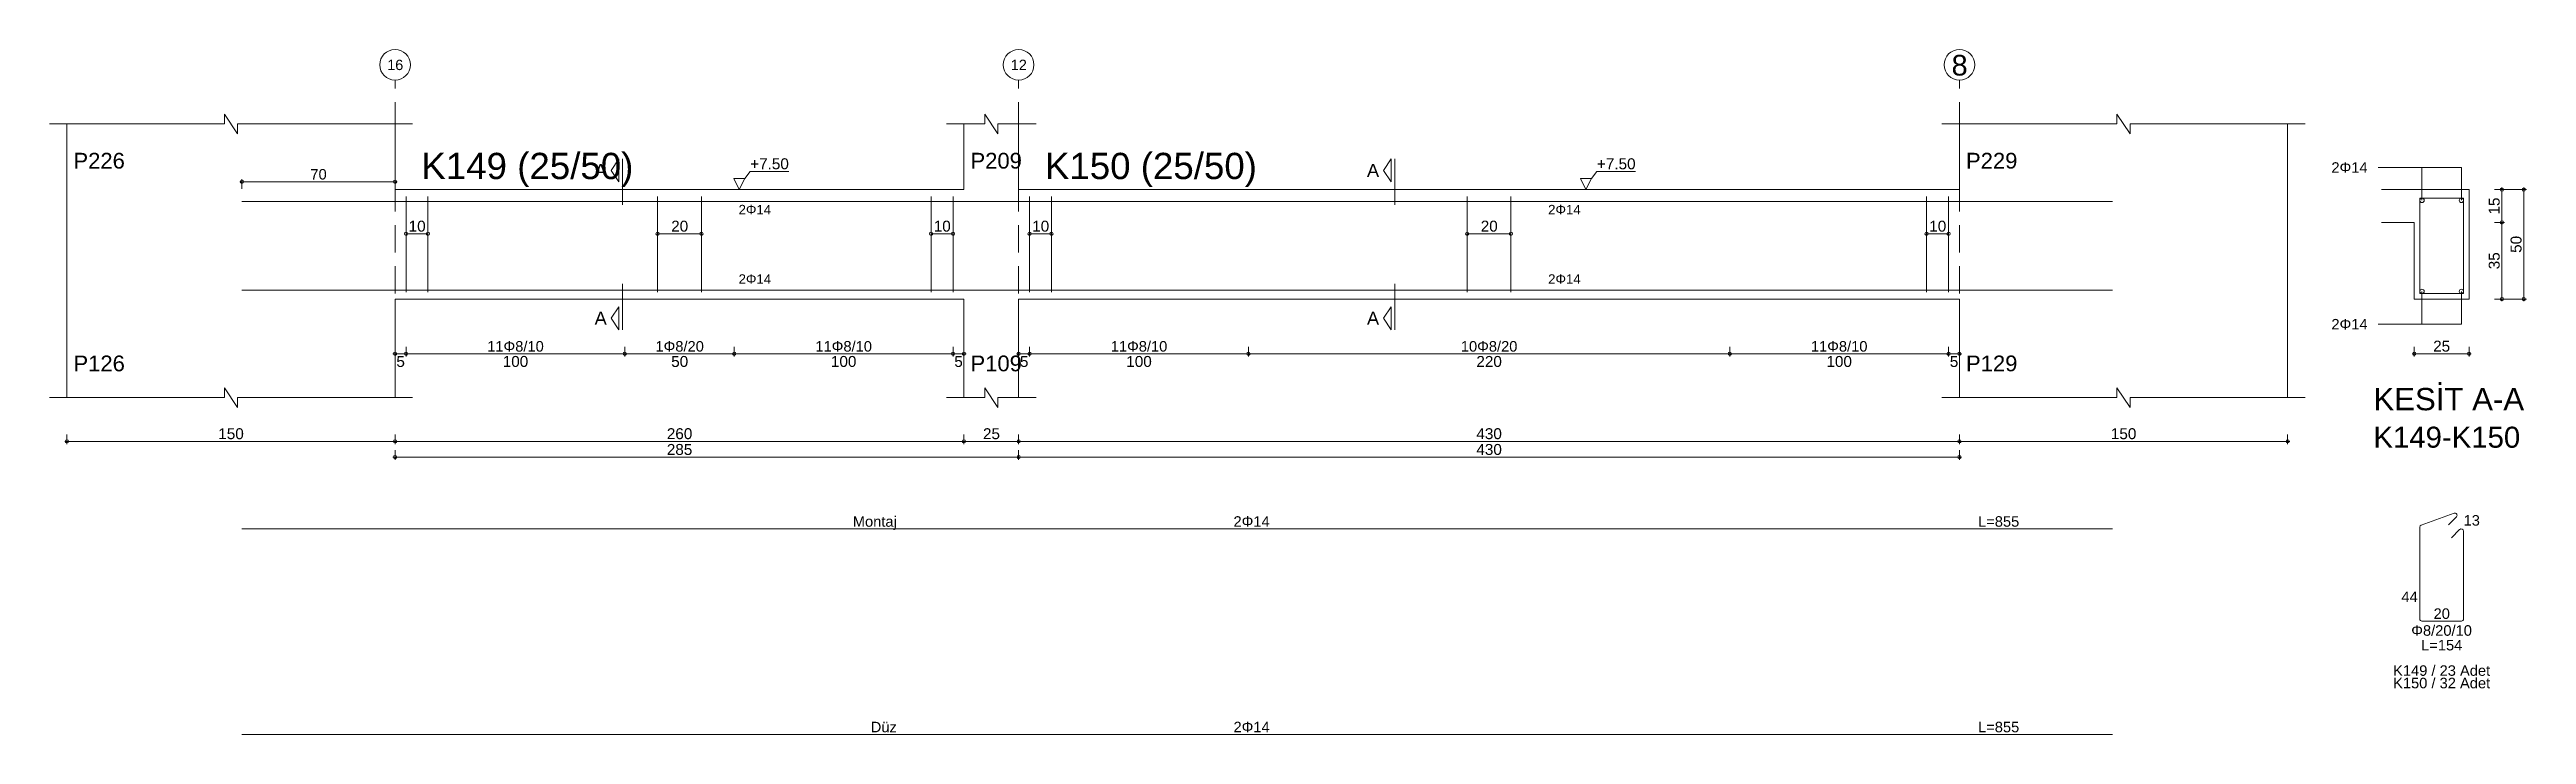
# Model space of a CAD drawing. Header units: millimetres. Extents: x 23801 to 80069, y 9628 to 14137.
# Drawn here: x 53088 to 54786, y 10860 to 11330 of the extents above; entities that cross this region are included whole.
import ezdxf

# ---------------------------------------------------------------- set-up
doc = ezdxf.new("R2010")
doc.units = ezdxf.units.MM
doc.linetypes.add('DASHDOT2', pattern=[12.7, 6.35, -3.175, 0, -3.175])
doc.linetypes.add('DASHED4', pattern=[18.75, 12.5, -6.25])
doc.layers.add('aks', color=251, linetype='DASHDOT2', lineweight=35)
for name, color, linetype in [('Donatı Topl. Uzun. Yazısı', 7, 'Continuous'), ('Donatı Uz. Yazısı', 7, 'Continuous'), ('Donatı Yazısı', 7, 'Continuous'), ('Donatı Çizgisi', 7, 'Continuous'), ('Kiriş', 7, 'Continuous'), ('Standart', 7, 'Continuous'), ('Ölçülendirme', 7, 'Continuous')]:
    doc.layers.add(name, color=color, linetype=linetype)
doc.styles.add('arial_1_18', font='arial.ttf', dxfattribs={"height": 0.2})

# ---------------------------------------------------------------- blocks, each defined once
blk = doc.blocks.new('IDE475Entity7413')
at = {"layer": 'aks', "color": 30, "linetype": 'DASHED4', "lineweight": 5}
for points in [[(22976.4, 2001.7), (22976.4, 2136.7)], [(23261.4, 2001.7), (23261.4, 2136.7)], [(23691.4, 2001.7), (23691.4, 2136.7)]]:
    blk.add_lwpolyline(points, dxfattribs=at)
at = {"layer": 'aks', "color": 1, "linetype": 'Continuous', "lineweight": 5}
for centre in [(22976.4, 2143.7), (23261.4, 2143.7), (23691.4, 2143.7)]:
    blk.add_circle(centre, 7, dxfattribs=at)
at = {"layer": 'Donatı Çizgisi', "color": 5, "linetype": 'Continuous', "lineweight": 5}
for points in [[(22981.4, 2039.9), (22981.4, 2083.5)], [(22991.4, 2039.9), (22991.4, 2083.5)], [(23096.4, 2039.9), (23096.4, 2083.5)], [(23116.4, 2039.9), (23116.4, 2083.5)], [(23221.4, 2039.9), (23221.4, 2083.5)], [(23231.4, 2039.9), (23231.4, 2083.5)], [(23266.4, 2039.9), (23266.4, 2083.5)], [(23276.4, 2039.9), (23276.4, 2083.5)], [(23466.4, 2039.9), (23466.4, 2083.5)], [(23486.4, 2039.9), (23486.4, 2083.5)], [(23676.4, 2039.9), (23676.4, 2083.5)], [(23686.4, 2039.9), (23686.4, 2083.5)], [(22906.4, 2081.3), (23761.4, 2081.3)], [(23901.8, 2039.2), (23901.8, 2082.8)], [(23901.8, 2082.8), (23921.8, 2082.8)], [(23921.8, 2039.2), (23921.8, 2082.8)], [(22906.4, 2040.7), (23761.4, 2040.7)], [(23901.8, 2039.2), (23921.8, 2039.2)], [(23902.5, 1933.4), (23917.5, 1938.9)], [(23914.9, 1933.6), (23918.5, 1937.2)], [(22906.4, 1931.7), (23761.4, 1931.7)], [(23901.8, 1890.6), (23901.8, 1932.5)], [(23916.3, 1927.7), (23920, 1931.5)], [(23921.8, 1890.6), (23921.8, 1930.7)], [(23902.8, 1889.6), (23920.8, 1889.6)], [(22906.4, 1837.8), (23761.4, 1837.8)]]:
    blk.add_lwpolyline(points, dxfattribs=at)
for centre in [(23902.8, 2081.8), (23920.8, 2081.8), (23902.8, 2040.2), (23920.8, 2040.2)]:
    blk.add_circle(centre, 1, dxfattribs=at)
for centre, start, end in [((23917.8, 1937.9), 315, 110), ((23902.8, 1932.5), 110, 180), ((23920.8, 1930.7), 0, 135), ((23902.8, 1890.6), 180, 270), ((23920.8, 1890.6), 270, 0)]:
    blk.add_arc(centre, 1.02, start, end, dxfattribs=at)
at = {"layer": 'Kiriş', "color": 1, "linetype": 'Continuous', "lineweight": 5}
for points in [[(22898.4, 2116.7), (22898.4, 2121.2)], [(22904.4, 2112.2), (22898.4, 2121.2)], [(23245.9, 2116.7), (23245.9, 2121.2)], [(23251.9, 2112.2), (23245.9, 2121.2)], [(23763.4, 2116.7), (23763.4, 2121.2)], [(23769.4, 2112.2), (23763.4, 2121.2)], [(22818.4, 2116.7), (22898.4, 2116.7)], [(22826.4, 1991.7), (22826.4, 2116.7)], [(22904.4, 2112.2), (22904.4, 2116.7)], [(22904.4, 2116.7), (22984.4, 2116.7)], [(22976.4, 2086.7), (22976.4, 2116.7)], [(23228.4, 2116.7), (23245.9, 2116.7)], [(23236.4, 2086.7), (23236.4, 2116.7)], [(23251.9, 2116.7), (23269.4, 2116.7)], [(23251.9, 2112.2), (23251.9, 2116.7)], [(23261.4, 2086.7), (23261.4, 2116.7)], [(23683.4, 2116.7), (23763.4, 2116.7)], [(23691.4, 2086.7), (23691.4, 2116.7)], [(23769.4, 2116.7), (23849.4, 2116.7)], [(23769.4, 2112.2), (23769.4, 2116.7)], [(23841.4, 1991.7), (23841.4, 2116.7)], [(22976.4, 2086.7), (23236.4, 2086.7)], [(23261.4, 2086.7), (23691.4, 2086.7)], [(23884.3, 2086.7), (23924.3, 2086.7)], [(23924.3, 2036.7), (23924.3, 2086.7)], [(23884.3, 2071.7), (23899.3, 2071.7)], [(23899.3, 2036.7), (23899.3, 2071.7)], [(22976.4, 2036.7), (23236.4, 2036.7)], [(22976.4, 1991.7), (22976.4, 2036.7)], [(23236.4, 1991.7), (23236.4, 2036.7)], [(23261.4, 2036.7), (23691.4, 2036.7)], [(23261.4, 1991.7), (23261.4, 2036.7)], [(23691.4, 1991.7), (23691.4, 2036.7)], [(23899.3, 2036.7), (23924.3, 2036.7)], [(22904.4, 1987.2), (22898.4, 1996.2)], [(22898.4, 1991.7), (22898.4, 1996.2)], [(23251.9, 1987.2), (23245.9, 1996.2)], [(23245.9, 1991.7), (23245.9, 1996.2)], [(23769.4, 1987.2), (23763.4, 1996.2)], [(23763.4, 1991.7), (23763.4, 1996.2)], [(22818.4, 1991.7), (22898.4, 1991.7)], [(22904.4, 1991.7), (22984.4, 1991.7)], [(22904.4, 1987.2), (22904.4, 1991.7)], [(23228.4, 1991.7), (23245.9, 1991.7)], [(23251.9, 1991.7), (23269.4, 1991.7)], [(23251.9, 1987.2), (23251.9, 1991.7)], [(23683.4, 1991.7), (23763.4, 1991.7)], [(23769.4, 1991.7), (23849.4, 1991.7)], [(23769.4, 1987.2), (23769.4, 1991.7)]]:
    blk.add_lwpolyline(points, dxfattribs=at)
at = {"layer": 'Ölçülendirme', "color": 1, "linetype": 'Continuous', "lineweight": 5}
for points in [[(23075.2, 2095.4), (23078.7, 2100.7)], [(23078.7, 2090.2), (23075.2, 2095.4)], [(23078.7, 2090.2), (23078.7, 2100.7)], [(23080.4, 2079.7), (23080.4, 2100.7)], [(23136.2, 2091.7), (23138.7, 2095)], [(23138.7, 2095), (23156.4, 2095)], [(23428.2, 2095.4), (23431.7, 2100.7)], [(23431.7, 2090.2), (23428.2, 2095.4)], [(23431.7, 2090.2), (23431.7, 2100.7)], [(23433.4, 2079.7), (23433.4, 2100.7)], [(23523.2, 2091.7), (23525.7, 2095)], [(23525.7, 2095), (23543.4, 2095)], [(23882.8, 2096.8), (23920.8, 2096.8)], [(23902.8, 2081.8), (23902.8, 2096.8)], [(23920.8, 2081.8), (23920.8, 2096.8)], [(22905.4, 2090.3), (22977.4, 2090.3)], [(22906.4, 2087), (22906.4, 2091.5)], [(22976.4, 2087), (22976.4, 2091.5)], [(23133.7, 2086.7), (23131.2, 2091.7)], [(23131.2, 2091.7), (23136.2, 2091.7)], [(23136.2, 2091.7), (23133.7, 2086.7)], [(23133.7, 2086.7), (23133.7, 2086.7)], [(23520.7, 2086.7), (23518.2, 2091.7)], [(23518.2, 2091.7), (23523.2, 2091.7)], [(23523.2, 2091.7), (23520.7, 2086.7)], [(23520.7, 2086.7), (23520.7, 2086.7)], [(23936, 2086.7), (23950.5, 2086.7)], [(23939.3, 2035.7), (23939.3, 2087.7)], [(23949.3, 2035.7), (23949.3, 2087.7)], [(22981.4, 2066.5), (22991.4, 2066.5)], [(23096.4, 2066.5), (23116.4, 2066.5)], [(23221.4, 2066.5), (23231.4, 2066.5)], [(23266.4, 2066.5), (23276.4, 2066.5)], [(23466.4, 2066.5), (23486.4, 2066.5)], [(23676.4, 2066.5), (23686.4, 2066.5)], [(23936, 2071.7), (23940.5, 2071.7)], [(23080.4, 2022.7), (23080.4, 2043.7)], [(23433.4, 2022.7), (23433.4, 2043.7)], [(23902.8, 2025.2), (23902.8, 2040.2)], [(23920.8, 2025.2), (23920.8, 2040.2)], [(23075.2, 2027.9), (23078.7, 2033.2)], [(23078.7, 2022.7), (23075.2, 2027.9)], [(23078.7, 2022.7), (23078.7, 2033.2)], [(23428.2, 2027.9), (23431.7, 2033.2)], [(23431.7, 2022.7), (23428.2, 2027.9)], [(23431.7, 2022.7), (23431.7, 2033.2)], [(23936, 2036.7), (23950.5, 2036.7)], [(23882.8, 2025.2), (23920.8, 2025.2)], [(22975.4, 2011.7), (23237.4, 2011.7)], [(22976.4, 2010.4), (22976.4, 2014.9)], [(22981.4, 2010.4), (22981.4, 2014.9)], [(23081.4, 2010.4), (23081.4, 2014.9)], [(23131.4, 2010.4), (23131.4, 2014.9)], [(23231.4, 2010.4), (23231.4, 2014.9)], [(23236.4, 2010.4), (23236.4, 2014.9)], [(23260.4, 2011.7), (23692.4, 2011.7)], [(23261.4, 2010.4), (23261.4, 2014.9)], [(23266.4, 2010.4), (23266.4, 2014.9)], [(23366.4, 2010.4), (23366.4, 2014.9)], [(23586.4, 2010.4), (23586.4, 2014.9)], [(23686.4, 2010.4), (23686.4, 2014.9)], [(23691.4, 2010.4), (23691.4, 2014.9)], [(23898.3, 2011.7), (23925.3, 2011.7)], [(23899.3, 2010.4), (23899.3, 2014.9)], [(23924.3, 2010.4), (23924.3, 2014.9)], [(22825.4, 1971.7), (23842.4, 1971.7)], [(22826.4, 1970.4), (22826.4, 1974.9)], [(22976.4, 1970.4), (22976.4, 1974.9)], [(23236.4, 1970.4), (23236.4, 1974.9)], [(23261.4, 1970.4), (23261.4, 1974.9)], [(23691.4, 1970.4), (23691.4, 1974.9)], [(23841.4, 1970.4), (23841.4, 1974.9)], [(22975.4, 1964.5), (23692.4, 1964.5)], [(22976.4, 1963.2), (22976.4, 1967.7)], [(23261.4, 1963.2), (23261.4, 1967.7)], [(23691.4, 1963.2), (23691.4, 1967.7)]]:
    blk.add_lwpolyline(points, dxfattribs=at)
for centre in [(22906.4, 2090.3), (22976.4, 2090.3), (23939.3, 2086.7), (23949.3, 2086.7), (23939.3, 2071.7), (22981.4, 2066.5), (22991.4, 2066.5), (23096.4, 2066.5), (23116.4, 2066.5), (23221.4, 2066.5), (23231.4, 2066.5), (23266.4, 2066.5), (23276.4, 2066.5), (23466.4, 2066.5), (23486.4, 2066.5), (23676.4, 2066.5), (23686.4, 2066.5), (23939.3, 2036.7), (23949.3, 2036.7), (22976.4, 2011.7), (22981.4, 2011.7), (22981.4, 2011.7), (23081.4, 2011.7), (23081.4, 2011.7), (23131.4, 2011.7), (23131.4, 2011.7), (23231.4, 2011.7), (23231.4, 2011.7), (23236.4, 2011.7), (23261.4, 2011.7), (23266.4, 2011.7), (23266.4, 2011.7), (23366.4, 2011.7), (23366.4, 2011.7), (23586.4, 2011.7), (23586.4, 2011.7), (23686.4, 2011.7), (23686.4, 2011.7), (23691.4, 2011.7), (23899.3, 2011.7), (23924.3, 2011.7), (22826.4, 1971.7), (22976.4, 1971.7), (22976.4, 1971.7), (23236.4, 1971.7), (23236.4, 1971.7), (23261.4, 1971.7), (23261.4, 1971.7), (23691.4, 1971.7), (23691.4, 1971.7), (23841.4, 1971.7), (22976.4, 1964.5), (23261.4, 1964.5), (23261.4, 1964.5), (23691.4, 1964.5)]:
    blk.add_circle(centre, 0.75, dxfattribs=at)
at = {"layer": 'aks', "color": 1, "linetype": 'Continuous', "lineweight": 5, "style": 'arial_1_18'}
for s, height, p in [('16', 4.73, (22972.8, 2141.3)), ('12', 4.73, (23257.8, 2141.3)), ('8', 9.45, (23687.8, 2138.8))]:
    blk.add_text(s, height=height, dxfattribs=at).set_placement(p)
at = {"layer": 'Donatı Topl. Uzun. Yazısı', "color": 1, "linetype": 'Continuous', "lineweight": 5, "style": 'arial_1_18'}
for s, p in [('L=855', (23699.9, 1932.7)), ('L=154', (23902.4, 1876.2)), ('L=855', (23699.9, 1838.8))]:
    blk.add_text(s, height=4.8, dxfattribs=at).set_placement(p)
at = {"layer": 'Donatı Uz. Yazısı', "color": 1, "linetype": 'Continuous', "lineweight": 5, "style": 'arial_1_18'}
for s, p in [('13', (23921.8, 1933.2)), ('44', (23893.4, 1898.3)), ('20', (23908.1, 1890.6))]:
    blk.add_text(s, height=4.8, dxfattribs=at).set_placement(p)
at = {"layer": 'Donatı Yazısı', "color": 5, "linetype": 'Continuous', "lineweight": 5, "style": 'arial_1_18'}
for s, p in [('2Φ14', (23861.4, 2094.4)), ('2Φ14', (23861.4, 2022.8)), ('2Φ14', (23359.6, 1932.7)), ('Φ8/20/10', (23897.9, 1882.9)), ('K149 / 23 Adet', (23889.6, 1864.6)), ('K150 / 32 Adet', (23889.6, 1858.9)), ('2Φ14', (23359.6, 1838.8))]:
    blk.add_text(s, height=4.8, dxfattribs=at).set_placement(p)
for p in [(23133.4, 2075.4), (23503.4, 2075.4), (23133.4, 2043.7), (23503.4, 2043.7)]:
    blk.add_text('2Φ14', height=4.32, rotation=360, dxfattribs=at).set_placement(p)
at = {"layer": 'Donatı Yazısı', "color": 1, "linetype": 'Continuous', "lineweight": 5, "style": 'arial_1_18'}
for s, p in [('Montaj', (23185.6, 1932.7)), ('Düz', (23193.8, 1838.8))]:
    blk.add_text(s, height=4.8, dxfattribs=at).set_placement(p)
at = {"layer": 'Kiriş', "color": 1, "linetype": 'Continuous', "lineweight": 5, "style": 'arial_1_18'}
for s, height, p in [('P226', 7.2, (22829.4, 2096.3)), ('K149 (25/50)', 12, (22988.4, 2091.5)), ('P209', 7.2, (23239.4, 2096.3)), ('K150 (25/50)', 12, (23273.4, 2091.5)), ('P229', 7.2, (23694.4, 2096.3)), ('P126', 7.2, (22829.4, 2003.7)), ('P109', 7.2, (23239.4, 2003.7)), ('P129', 7.2, (23694.4, 2003.7)), ('KESİT A-A', 10.2, (23880.6, 1985.9)), ('K149-K150', 9.6, (23880.6, 1968.8))]:
    blk.add_text(s, height=height, dxfattribs=at).set_placement(p)
at = {"layer": 'Ölçülendirme', "color": 1, "linetype": 'Continuous', "lineweight": 5, "style": 'arial_1_18'}
for s, height, p in [('70', 4.8, (22937.7, 2091.3)), ('A', 5.95, (23067.6, 2092.5)), ('+7.50', 5, (23138.7, 2096)), ('A', 5.95, (23420.6, 2092.5)), ('+7.50', 5, (23525.7, 2096)), ('A', 5.95, (23067.6, 2025)), ('A', 5.95, (23420.6, 2025)), ('25', 5, (23907.9, 2012.7)), ('5', 5, (22977, 2005.7)), ('100', 5, (23025.6, 2005.7)), ('50', 5, (23102.6, 2005.7)), ('100', 5, (23175.6, 2005.7)), ('5', 5, (23232, 2005.7)), ('5', 5, (23262, 2005.7)), ('100', 5, (23310.6, 2005.7)), ('220', 5, (23470.6, 2005.7)), ('100', 5, (23630.6, 2005.7)), ('5', 5, (23687, 2005.7)), ('150', 5, (22895.6, 1972.7)), ('260', 5, (23100.6, 1972.7)), ('285', 5, (23100.6, 1965.5)), ('25', 5, (23245.1, 1972.7)), ('430', 5, (23470.6, 1972.7)), ('430', 5, (23470.6, 1965.5)), ('150', 5, (23760.6, 1972.7))]:
    blk.add_text(s, height=height, dxfattribs=at).set_placement(p)
for s, rotation, p in [('10', 360, (22982.6, 2067.5)), ('20', 360, (23102.6, 2067.5)), ('10', 360, (23222.6, 2067.5)), ('10', 360, (23267.6, 2067.5)), ('20', 360, (23472.6, 2067.5)), ('10', 360, (23677.6, 2067.5)), ('15', 90, (23938.3, 2075.3)), ('50', 90, (23948.3, 2057.8)), ('35', 90, (23938.3, 2050.3))]:
    blk.add_text(s, height=5, rotation=rotation, dxfattribs=at).set_placement(p)
at = {"layer": 'Ölçülendirme', "color": 5, "linetype": 'Continuous', "lineweight": 5, "style": 'arial_1_18'}
for s, p in [('11Φ8/10', (23018.5, 2012.7)), ('1Φ8/20', (23095.4, 2012.7)), ('11Φ8/10', (23168.5, 2012.7)), ('11Φ8/10', (23303.5, 2012.7)), ('10Φ8/20', (23463.5, 2012.7)), ('11Φ8/10', (23623.5, 2012.7))]:
    blk.add_text(s, height=4.8, dxfattribs=at).set_placement(p)

msp = doc.modelspace()

# ---------------------------------------------------------------- block references
at = {"layer": 'Standart', "xscale": 1.5, "yscale": 1.5, "zscale": 1.5}
msp.add_blockref('IDE475Entity7413', (18860.6, 8103.5), dxfattribs=at)

doc.saveas('drawing.dxf')
